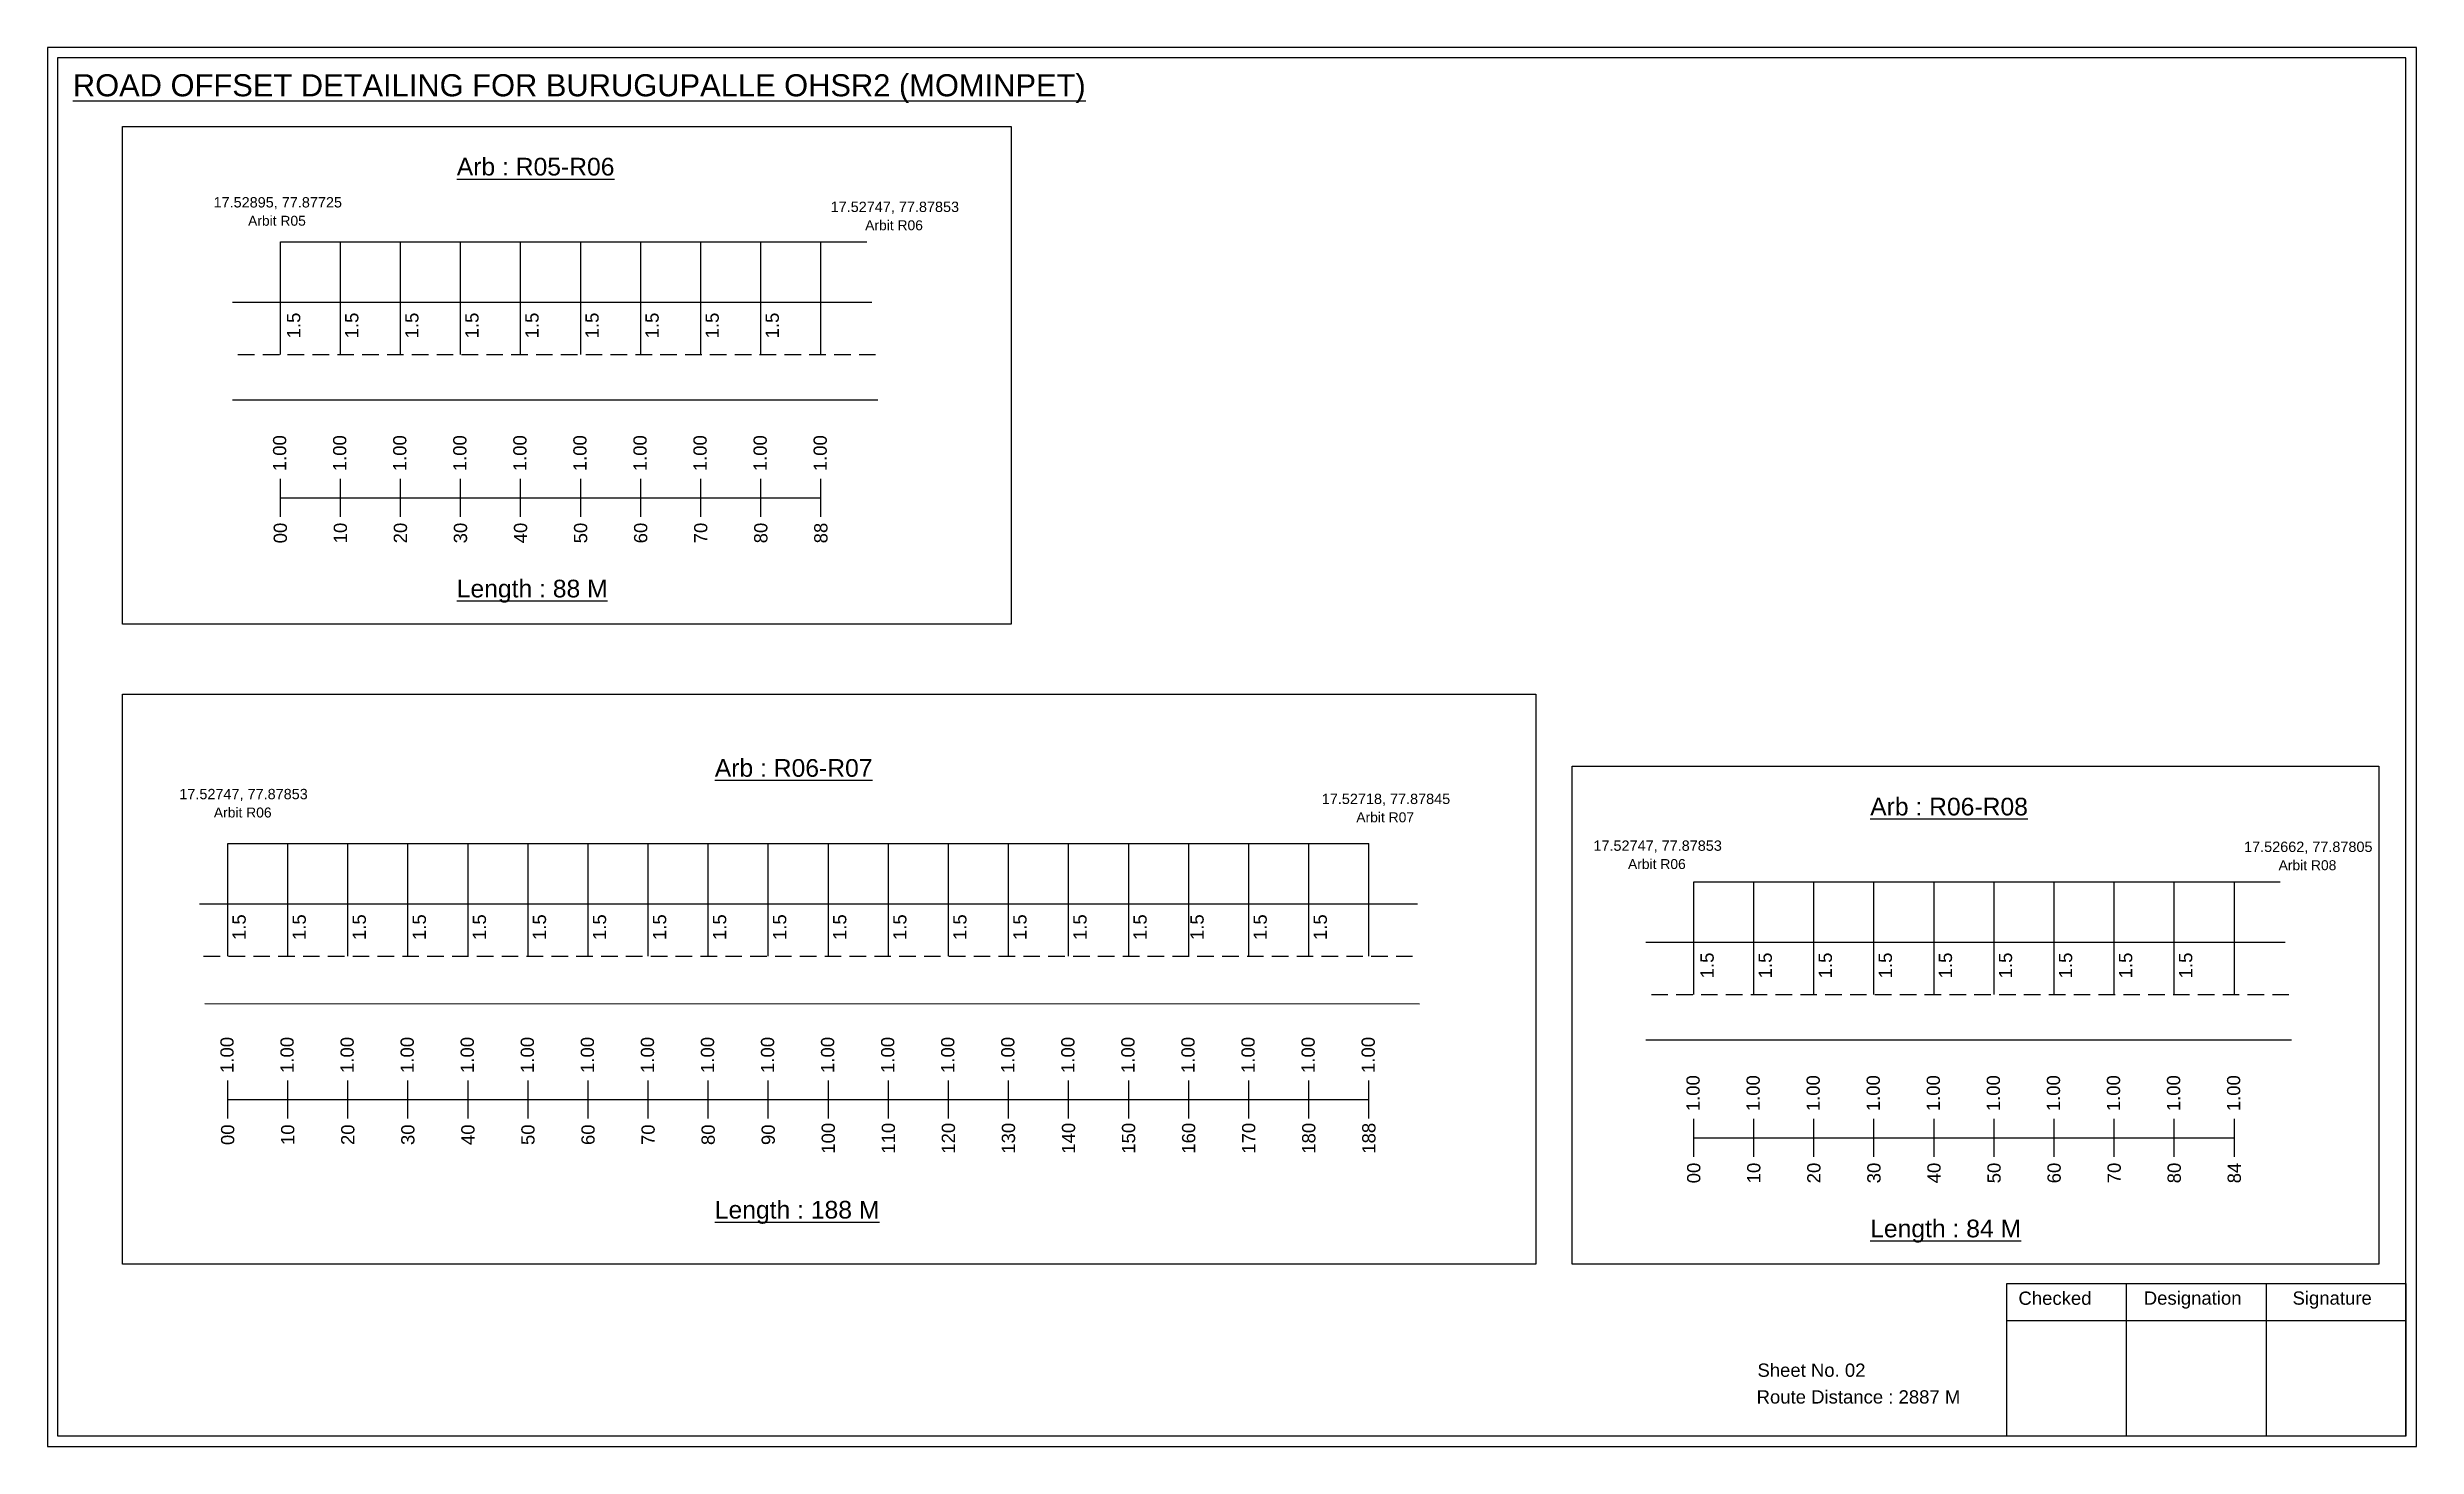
# Model space of a CAD drawing. Header units: inches. Extents: x 1065 to 7171, y 350 to 1611.
# Drawn here: x 4520 to 5057, y 444 to 760 of the extents above; entities that cross this region are included whole.
import ezdxf

# ---------------------------------------------------------------- set-up
doc = ezdxf.new("R2010")
doc.units = ezdxf.units.IN
doc.header["$MEASUREMENT"] = 0
doc.linetypes.add('DASHED2', pattern=[0.375, 0.25, -0.125])
doc.layers.add('PDF_Geometry', color=7, linetype='Continuous')
doc.layers.add('PDF_Text', color=5, linetype='Continuous')
doc.styles.add('PDF Arial', font='arial.ttf')
doc.styles.get("Standard").update_dxf_attribs({"font": 'arial.ttf'})

msp = doc.modelspace()

# ---------------------------------------------------------------- texts
at = {"color": 242, "true_color": 0xcd2027}
for s, height, p in [('%%UROAD OFFSET DETAILING FOR BURUGUPALLE OHSR2 (MOMINPET)', 5, (4526.02, 749.21)), ('%%UArb : R05-R06', 4, (4612.94, 731.29)), ('%%ULength : 88 M', 4, (4612.94, 635.79)), ('%%UArb : R06-R07', 4, (4671.37, 595.19)), ('%%UArb : R06-R08', 4, (4932.99, 586.44)), ('%%ULength : 188 M', 4, (4671.37, 495.19)), ('%%ULength : 84 M', 4, (4932.99, 490.94))]:
    msp.add_text(s, height=height, dxfattribs=at).set_placement(p)
at = {"color": 5}
for s, height, p in [('17.52895, 77.87725', 2.34, (4557.87, 724.05)), ('17.52747, 77.87853', 2.34, (4697.6, 723.03)), ('Arbit R05', 2.246, (4565.69, 719.92)), ('Arbit R06', 2.246, (4705.42, 718.9)), ('17.52747, 77.87853', 2.34, (4550.12, 590.11)), ('17.52718, 77.87845', 2.34, (4808.81, 589.02)), ('Arbit R06', 2.246, (4557.94, 585.98)), ('Arbit R07', 2.246, (4816.63, 584.89)), ('17.52747, 77.87853', 2.34, (4870.32, 578.43)), ('17.52662, 77.87805', 2.34, (5017.65, 578.17)), ('Arbit R06', 2.246, (4878.15, 574.31)), ('Arbit R08', 2.246, (5025.47, 574.05))]:
    msp.add_text(s, height=height, dxfattribs=at).set_placement(p)
for p in [(4577.51, 694.42), (4590.67, 694.42), (4604.27, 694.42), (4617.87, 694.42), (4631.47, 694.42), (4645.07, 694.42), (4658.67, 694.42), (4672.27, 694.42), (4685.87, 694.42), (4565.16, 558.23), (4578.76, 558.23), (4592.36, 558.23), (4605.96, 558.23), (4619.56, 558.23), (4633.16, 558.23), (4646.76, 558.23), (4660.36, 558.23), (4673.96, 558.23), (4687.56, 558.23), (4701.16, 558.23), (4714.76, 558.23), (4728.36, 558.23), (4741.96, 558.23), (4755.56, 558.23), (4769.16, 558.23), (4782.07, 558.23), (4796.36, 558.23), (4809.96, 558.23), (4897.56, 549.57), (4910.72, 549.57), (4924.32, 549.57), (4937.92, 549.57), (4951.52, 549.57), (4965.12, 549.57), (4978.72, 549.57), (4992.32, 549.57), (5005.92, 549.57)]:
    msp.add_text('1.5', height=3, rotation=90).set_placement(p)
at = {"color": 217, "true_color": 0x93278f}
for s, p in [('1.00', (4574.33, 664.35)), ('1.00', (4587.93, 664.35)), ('1.00', (4601.53, 664.35)), ('1.00', (4615.13, 664.35)), ('1.00', (4628.73, 664.35)), ('1.00', (4642.33, 664.35)), ('1.00', (4655.93, 664.35)), ('1.00', (4669.53, 664.35)), ('1.00', (4683.13, 664.35)), ('1.00', (4696.73, 664.35)), ('00', (4574.48, 648.03)), ('10', (4588.08, 648.03)), ('20', (4601.68, 648.03)), ('30', (4615.28, 648.03)), ('40', (4628.88, 648.03)), ('50', (4642.48, 648.03)), ('60', (4656.08, 648.03)), ('70', (4669.68, 648.03)), ('80', (4683.28, 648.03)), ('88', (4696.88, 648.03)), ('1.00', (4562.41, 528.15)), ('1.00', (4576.01, 528.15)), ('1.00', (4589.61, 528.15)), ('1.00', (4603.21, 528.15)), ('1.00', (4616.81, 528.15)), ('1.00', (4630.41, 528.15)), ('1.00', (4644.01, 528.15)), ('1.00', (4657.61, 528.15)), ('1.00', (4671.21, 528.15)), ('1.00', (4684.81, 528.15)), ('1.00', (4698.41, 528.15)), ('1.00', (4712.01, 528.15)), ('1.00', (4725.61, 528.15)), ('1.00', (4739.21, 528.15)), ('1.00', (4752.81, 528.15)), ('1.00', (4766.41, 528.15)), ('1.00', (4780.01, 528.15)), ('1.00', (4793.61, 528.15)), ('1.00', (4807.21, 528.15)), ('1.00', (4820.81, 528.15)), ('1.00', (4894.38, 519.49)), ('1.00', (4907.98, 519.49)), ('1.00', (4921.58, 519.49)), ('1.00', (4935.18, 519.49)), ('1.00', (4948.78, 519.49)), ('1.00', (4962.38, 519.49)), ('1.00', (4975.98, 519.49)), ('1.00', (4989.58, 519.49)), ('1.00', (5003.18, 519.49)), ('1.00', (5016.78, 519.49)), ('00', (4562.56, 511.83)), ('10', (4576.16, 511.83)), ('20', (4589.76, 511.83)), ('30', (4603.36, 511.83)), ('40', (4616.96, 511.83)), ('50', (4630.56, 511.83)), ('60', (4644.16, 511.83)), ('70', (4657.76, 511.83)), ('80', (4671.36, 511.83)), ('90', (4684.96, 511.83)), ('100', (4698.56, 509.87)), ('110', (4712.16, 509.87)), ('120', (4725.76, 509.87)), ('130', (4739.36, 509.87)), ('140', (4752.96, 509.87)), ('150', (4766.56, 509.87)), ('160', (4780.16, 509.87)), ('170', (4793.76, 509.87)), ('180', (4807.36, 509.87)), ('188', (4820.96, 509.87)), ('00', (4894.53, 503.17)), ('10', (4908.13, 503.17)), ('20', (4921.73, 503.17)), ('30', (4935.33, 503.17)), ('40', (4948.93, 503.17)), ('50', (4962.53, 503.17)), ('60', (4976.13, 503.17)), ('70', (4989.73, 503.17)), ('80', (5003.33, 503.17)), ('84', (5016.93, 503.17))]:
    msp.add_text(s, height=3, rotation=90, dxfattribs=at).set_placement(p)
for s, p in [('Sheet No. 02', (4907.46, 459.37)), ('Route Distance : 2887 M', (4907.27, 453.32))]:
    msp.add_text(s, height=3).set_placement(p)
at = {"layer": 'PDF_Text', "color": 7, "attachment_point": 7, "style": 'PDF Arial'}
for s, insert, char_height in [('Checked', (4966.56, 475.62), 3.001), ('Designation', (4994.94, 474.79), 3.0006), ('Signature', (5028.62, 474.79), 3.001)]:
    msp.add_mtext(s, dxfattribs=dict(at, insert=insert, char_height=char_height))

# ---------------------------------------------------------------- linework, layer by layer
at = {"color": 5}
for p, q in [((4573, 716.29), (4705.78, 716.29)), ((4561.09, 580.07), (4819.49, 580.09)), ((4893.05, 571.43), (5025.83, 571.43))]:
    msp.add_line(p, q, dxfattribs=at)
for p, q in [((4573, 690.75), (4573, 716.29)), ((4586.6, 690.75), (4586.6, 716.29)), ((4600.2, 690.75), (4600.2, 716.29)), ((4613.8, 690.75), (4613.8, 716.29)), ((4627.4, 690.75), (4627.4, 716.29)), ((4641, 690.75), (4641, 716.29)), ((4654.6, 690.75), (4654.6, 716.29)), ((4668.2, 690.75), (4668.2, 716.29)), ((4681.8, 690.75), (4681.8, 716.29)), ((4695.4, 690.75), (4695.4, 716.29)), ((4562.13, 702.63), (4706.91, 702.63)), ((4708.32, 680.45), (4562.13, 680.45)), ((4561.09, 554.55), (4561.09, 580.09)), ((4574.69, 554.55), (4574.69, 580.09)), ((4588.29, 554.55), (4588.29, 580.09)), ((4601.89, 554.55), (4601.89, 580.09)), ((4615.49, 554.55), (4615.49, 580.09)), ((4629.09, 554.55), (4629.09, 580.09)), ((4642.69, 554.55), (4642.69, 580.09)), ((4656.29, 554.55), (4656.29, 580.09)), ((4669.89, 554.55), (4669.89, 580.09)), ((4683.49, 554.55), (4683.49, 580.09)), ((4697.09, 554.55), (4697.09, 580.09)), ((4710.69, 554.55), (4710.69, 580.09)), ((4724.29, 554.55), (4724.29, 580.09)), ((4737.89, 554.55), (4737.89, 580.09)), ((4751.49, 554.55), (4751.49, 580.09)), ((4765.09, 554.55), (4765.09, 580.09)), ((4778.69, 554.55), (4778.69, 580.09)), ((4792.29, 554.55), (4792.29, 580.09)), ((4805.89, 554.55), (4805.89, 580.09)), ((4819.49, 554.55), (4819.49, 580.09)), ((4893.05, 545.9), (4893.05, 571.43)), ((4906.65, 545.9), (4906.65, 571.43)), ((4920.25, 545.9), (4920.25, 571.43)), ((4933.85, 545.9), (4933.85, 571.43)), ((4947.45, 545.9), (4947.45, 571.43)), ((4961.05, 545.9), (4961.05, 571.43)), ((4974.65, 545.9), (4974.65, 571.43)), ((4988.25, 545.9), (4988.25, 571.43)), ((5001.85, 545.9), (5001.85, 571.43)), ((5015.45, 545.9), (5015.45, 571.43)), ((4554.67, 566.43), (4830.47, 566.43)), ((4882.17, 557.78), (5026.96, 557.78)), ((4555.92, 543.87), (4830.92, 543.83)), ((5028.37, 535.59), (4882.17, 535.59))]:
    msp.add_line(p, q)
at = {"linetype": 'DASHED2', "ltscale": 15}
for p, q in [((4563.4, 690.75), (4707.76, 690.75)), ((4555.63, 554.55), (4829.67, 554.6)), ((4883.44, 545.9), (5027.8, 545.9))]:
    msp.add_line(p, q, dxfattribs=at)
at = {"color": 217, "true_color": 0x93278f}
for p, q in [((4573, 654.05), (4573, 662.61)), ((4586.6, 654.05), (4586.6, 662.61)), ((4600.2, 654.05), (4600.2, 662.61)), ((4613.8, 654.05), (4613.8, 662.61)), ((4627.4, 654.05), (4627.4, 662.61)), ((4641, 654.05), (4641, 662.61)), ((4654.6, 654.05), (4654.6, 662.61)), ((4668.2, 654.05), (4668.2, 662.61)), ((4681.8, 654.05), (4681.8, 662.61)), ((4695.4, 654.05), (4695.4, 662.61)), ((4573, 658.32), (4695.4, 658.34)), ((4561.09, 517.85), (4561.09, 526.41)), ((4574.69, 517.85), (4574.69, 526.41)), ((4588.29, 517.85), (4588.29, 526.41)), ((4601.89, 517.85), (4601.89, 526.41)), ((4615.49, 517.85), (4615.49, 526.41)), ((4629.09, 517.85), (4629.09, 526.41)), ((4642.69, 517.85), (4642.69, 526.41)), ((4656.29, 517.85), (4656.29, 526.41)), ((4669.89, 517.85), (4669.89, 526.41)), ((4683.49, 517.85), (4683.49, 526.41)), ((4697.09, 517.85), (4697.09, 526.41)), ((4710.69, 517.85), (4710.69, 526.41)), ((4724.29, 517.85), (4724.29, 526.41)), ((4737.89, 517.85), (4737.89, 526.41)), ((4751.49, 517.85), (4751.49, 526.41)), ((4765.09, 517.85), (4765.09, 526.41)), ((4778.69, 517.85), (4778.69, 526.41)), ((4792.29, 517.85), (4792.29, 526.41)), ((4805.89, 517.85), (4805.89, 526.41)), ((4819.49, 517.85), (4819.49, 526.41)), ((4561.09, 522.12), (4819.49, 522.17)), ((4893.05, 509.2), (4893.05, 517.75)), ((4906.65, 509.2), (4906.65, 517.75)), ((4920.25, 509.2), (4920.25, 517.75)), ((4933.85, 509.2), (4933.85, 517.75)), ((4947.45, 509.2), (4947.45, 517.75)), ((4961.05, 509.2), (4961.05, 517.75)), ((4974.65, 509.2), (4974.65, 517.75)), ((4988.25, 509.2), (4988.25, 517.75)), ((5001.85, 509.2), (5001.85, 517.75)), ((5015.45, 509.2), (5015.45, 517.75)), ((4893.05, 513.47), (5015.45, 513.49))]:
    msp.add_line(p, q, dxfattribs=at)
for points in [[(4537.23, 742.41), (4738.47, 742.41), (4738.47, 629.73), (4537.23, 629.73)], [(4537.23, 613.87), (4857.27, 613.87), (4857.27, 484.88), (4537.23, 484.88)], [(4865.49, 597.56), (5048.14, 597.56), (5048.14, 484.88), (4865.49, 484.88)]]:
    msp.add_lwpolyline(points, close=True)
at = {"layer": 'PDF_Geometry'}
for points in [[(4520.24, 760.28), (4520.24, 443.57), (5056.72, 443.57), (5056.72, 760.28)], [(4522.57, 757.96), (4522.57, 445.99), (5054.3, 445.99), (5054.3, 757.96)]]:
    msp.add_lwpolyline(points, close=True, dxfattribs=at)
at = {"layer": 'PDF_Geometry', "color": 242, "true_color": 0xcc1f26}
msp.add_lwpolyline([(5054.3, 445.9), (4963.96, 445.9), (4963.96, 480.51), (5054.3, 480.51)], close=True, dxfattribs=at)
for points in [[(4990.94, 480.51), (4990.94, 445.9)], [(5022.66, 480.51), (5022.66, 445.9)], [(4963.96, 472.14), (5054.3, 472.14)]]:
    msp.add_lwpolyline(points, dxfattribs=at)

msp.set_redraw_order([(e.dxf.handle, doc.entitydb.next_handle()) for e in msp.query("TEXT MTEXT ATTDEF DIMENSION ARC_DIMENSION")])  # texts and dimensions are drawn at this point

doc.saveas('drawing.dxf')
